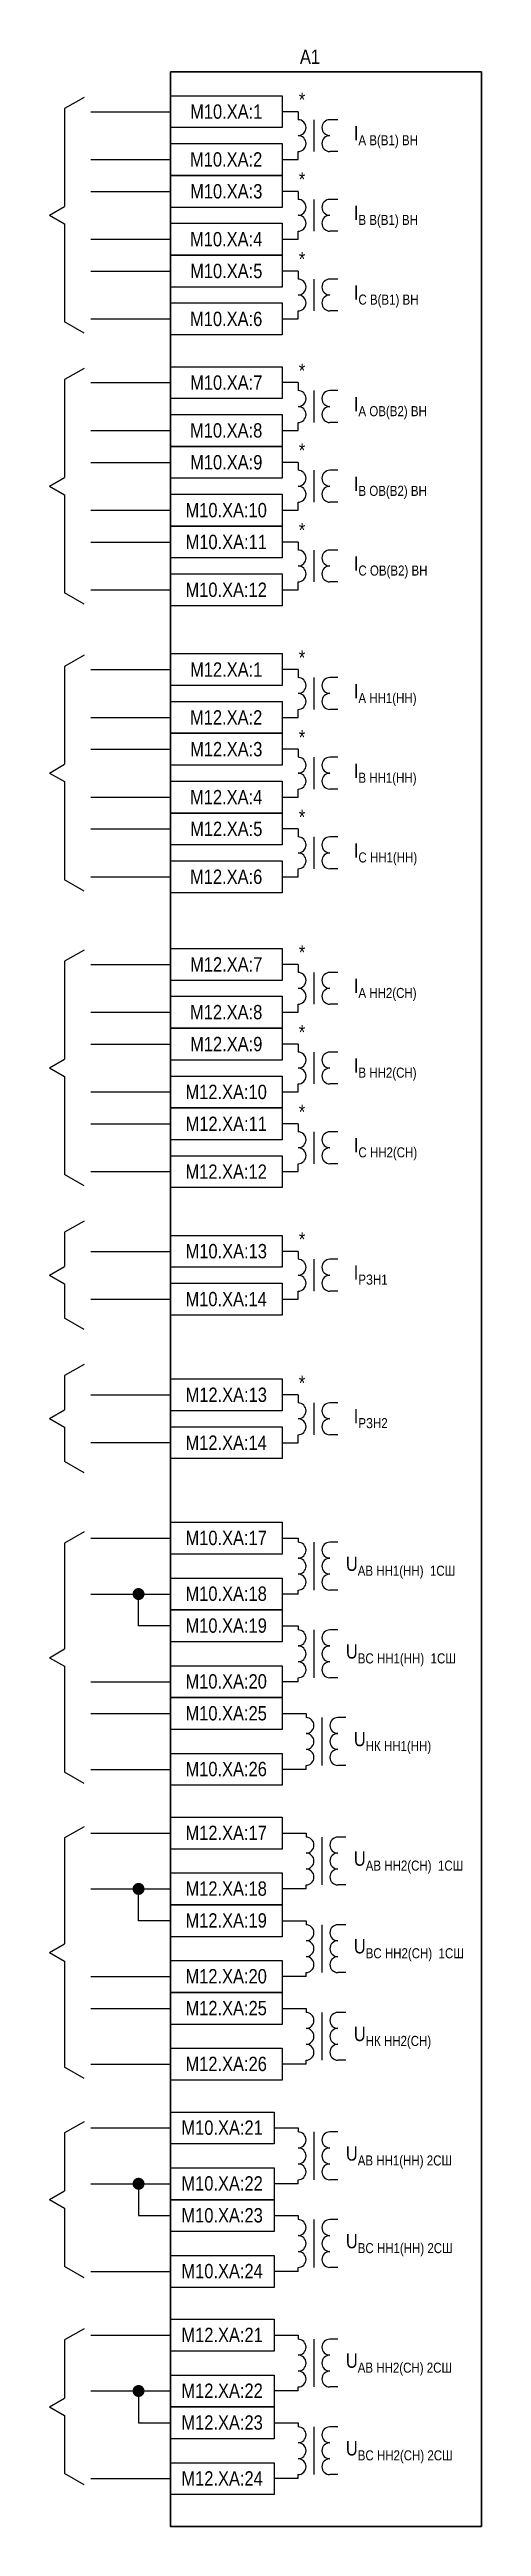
# Model space of a CAD drawing. Header units: millimetres. Extents: x 2410 to 4076, y 2105 to 2893.
# Drawn here: x 4021.8 to 4076, y 2183 to 2493.8 of the extents above; entities that cross this region are included whole.
import ezdxf

# ---------------------------------------------------------------- set-up
doc = ezdxf.new("R2010")
doc.units = ezdxf.units.MM
doc.layers.add('Основная', color=7, linetype='Continuous', lineweight=30)
doc.styles.add('Narrow', font='ARIALN.TTF', dxfattribs={"height": 1.8})

msp = doc.modelspace()

# ---------------------------------------------------------------- texts
at = {"insert": (4054.5, 2492), "char_height": 1.8, "width": 35, "attachment_point": 8, "line_spacing_factor": 0.9, "style": 'Narrow'}
msp.add_mtext('A1', dxfattribs=at)
at = {"char_height": 1.8, "style": 'Narrow'}
for s, insert, width, attachment_point in [('M10.XA:1', (4044, 2486), 14, 5), ('*', (4053.5, 2487.5), 3, 5), ('\\A1;I{\\H0.7x;\\S^ A В(В1) ВН;}', (4060, 2483), 8, 4), ('M10.XA:2', (4043.99, 2480), 14.018, 5), ('*', (4053.5, 2477.5), 3, 5), ('M10.XA:3', (4044, 2476), 14, 5), ('\\A1;I{\\H0.7x;\\S^ B В(В1) ВН;}', (4060, 2473), 8, 4), ('M10.XA:4', (4043.99, 2469.99), 14.018, 5), ('*', (4053.5, 2467.5), 3, 5), ('M10.XA:5', (4044, 2466), 14, 5), ('\\A1;I{\\H0.7x;\\S^ C В(В1) ВН;}', (4060, 2463), 8, 4), ('M10.XA:6', (4043.99, 2459.99), 14.018, 5), ('M10.XA:7', (4044, 2452), 14, 5), ('*', (4053.5, 2453.5), 3, 5), ('\\A1;I{\\H0.7x;\\S^ A ОВ(В2) ВН;}', (4060, 2449), 8, 4), ('M10.XA:8', (4043.99, 2446), 14.018, 5), ('M10.XA:9', (4044, 2442), 14, 5), ('*', (4053.5, 2443.5), 3, 5), ('\\A1;I{\\H0.7x;\\S^ B ОВ(В2) ВН;}', (4060, 2439), 8, 4), ('M10.XA:10', (4043.99, 2435.99), 14.018, 5), ('*', (4053.5, 2433.5), 3, 5), ('M10.XA:11', (4044, 2432), 14, 5), ('\\A1;I{\\H0.7x;\\S^ C ОВ(В2) ВН;}', (4060, 2429), 8, 4), ('M10.XA:12', (4043.99, 2426), 14.018, 5), ('*', (4053.5, 2417.5), 3, 5), ('M12.XA:1', (4044, 2416), 14, 5), ('\\A1;I{\\H0.7x;\\S^ A НН1(НН);}', (4060, 2413), 8, 4), ('M12.XA:2', (4043.99, 2410), 14.018, 5), ('M12.XA:3', (4044, 2406), 14, 5), ('*', (4053.5, 2407.5), 3, 5), ('\\A1;I{\\H0.7x;\\S^ B НН1(НН);}', (4060, 2403), 8, 4), ('M12.XA:4', (4043.99, 2399.99), 14.018, 5), ('M12.XA:5', (4044, 2396), 14, 5), ('*', (4053.5, 2397.5), 3, 5), ('\\A1;I{\\H0.7x;\\S^ C НН1(НН);}', (4060, 2393), 8, 4), ('M12.XA:6', (4043.99, 2389.99), 14.018, 5), ('*', (4053.5, 2380.5), 3, 5), ('M12.XA:7', (4044, 2379), 14, 5), ('\\A1;I{\\H0.7x;\\S^ A НН2(СН);}', (4060, 2376), 8, 4), ('M12.XA:8', (4043.99, 2373), 14.018, 5), ('M12.XA:9', (4044, 2369), 14, 5), ('*', (4053.5, 2370.5), 3, 5), ('\\A1;I{\\H0.7x;\\S^ B НН2(СН);}', (4060, 2366), 8, 4), ('M12.XA:10', (4043.99, 2362.99), 14.018, 5), ('M12.XA:11', (4044, 2359), 14, 5), ('*', (4053.5, 2360.5), 3, 5), ('\\A1;I{\\H0.7x;\\S^ C НН2(СН);}', (4060, 2356), 8, 4), ('M12.XA:12', (4043.99, 2353), 14.018, 5), ('M10.XA:13', (4044, 2343.01), 14, 5), ('*', (4053.5, 2344.5), 3, 5), ('\\A1;I{\\H0.7x;\\S^ РЗН1;}', (4059.99, 2340.03), 8, 4), ('M10.XA:14', (4043.99, 2337), 14.018, 5), ('M12.XA:13', (4044, 2324.99), 14, 5), ('*', (4053.5, 2326.49), 3, 5), ('\\A1;I{\\H0.7x;\\S^ РЗН2;}', (4059.99, 2322.02), 8, 4), ('M12.XA:14', (4043.99, 2318.99), 14.018, 5), ('М10.XA:17', (4043.99, 2307.03), 14.018, 5), ('\\A1;U{\\H0.7x;\\S^ АВ НН1(НН)  1СШ;}', (4059, 2303.5), 12, 4), ('М10.XA:18', (4043.99, 2300.03), 14.018, 5), ('М10.XA:19', (4043.99, 2296.03), 14.018, 5), ('\\A1;U{\\H0.7x;\\S^ ВС НН1(НН)  1СШ;}', (4059, 2292.5), 12, 4), ('М10.XA:20', (4043.99, 2289.03), 14.018, 5), ('М10.XA:25', (4043.99, 2285.03), 14.018, 5), ('\\A1;U{\\H0.7x;\\S^ НК НН1(НН);}', (4060, 2281.5), 8, 4), ('М10.XA:26', (4043.99, 2278.03), 14.018, 5), ('M12.XA:17', (4043.99, 2270.03), 14.018, 5), ('\\A1;U{\\H0.7x;\\S^ АВ НН2(СН)  1СШ;}', (4060, 2266.5), 8, 4), ('M12.XA:18', (4043.99, 2263.03), 14.018, 5), ('M12.XA:19', (4043.99, 2259.03), 14.018, 5), ('\\A1;U{\\H0.7x;\\S^ ВС НН2(СН)  1СШ;}', (4060, 2255.5), 8, 4), ('М12.XA:20', (4043.99, 2252.03), 14.018, 5), ('М12.XA:25', (4043.99, 2248.03), 14.018, 5), ('\\A1;U{\\H0.7x;\\S^ НК НН2(СН);}', (4060, 2244.5), 8, 4), ('М12.XA:26', (4043.99, 2241.03), 14.018, 5), ('М10.XA:21', (4043.48, 2233.03), 13, 5), ('\\A1;U{\\H0.7x;\\S^ АВ НН1(НН) 2СШ;}', (4059, 2229.5), 8, 4), ('М10.XA:22', (4043.48, 2226.03), 13, 5), ('М10.XA:23', (4043.48, 2222.03), 13, 5), ('\\A1;U{\\H0.7x;\\S^ ВС НН1(НН) 2СШ;}', (4059, 2218.5), 8, 4), ('М10.XA:24', (4043.48, 2215.03), 13, 5), ('М12.XA:21', (4043.48, 2207.03), 13, 5), ('\\A1;U{\\H0.7x;\\S^ АВ НН2(СН) 2СШ;}', (4059, 2203.5), 8, 4), ('М12.XA:22', (4043.48, 2200.03), 13, 5), ('М12.XA:23', (4043.48, 2196.03), 13, 5), ('\\A1;U{\\H0.7x;\\S^ ВС НН2(СН) 2СШ;}', (4059, 2192.5), 8, 4), ('М12.XA:24', (4043.48, 2189.03), 13, 5)]:
    msp.add_mtext(s, dxfattribs=dict(at, insert=insert, width=width, attachment_point=attachment_point))

# ---------------------------------------------------------------- blocks, each defined once
blk = doc.blocks.new('POINT')
at = {"const_width": 0.75}
blk.add_lwpolyline([(-0.375, 0, 1), (0.375, 0, 1)], format="xyb", close=True, dxfattribs=at)

# ---------------------------------------------------------------- linework, layer by layer
for p, q in [((4026.16, 2487.79), (4023.71, 2486.4)), ((4023.71, 2486.4), (4023.72, 2474.11)), ((4027, 2486), (4037, 2486)), ((4053, 2486), (4051, 2486)), ((4027, 2480), (4037, 2480)), ((4051, 2480), (4053, 2480)), ((4021.84, 2473.01), (4023.72, 2474.11)), ((4027, 2476), (4037, 2476)), ((4053, 2476), (4051, 2476)), ((4053, 2476), (4053, 2475)), ((4053, 2475.5), (4053, 2475)), ((4055, 2475), (4055, 2471)), ((4055, 2475), (4055, 2471)), ((4058, 2475), (4057, 2475)), ((4058, 2475), (4057, 2475)), ((4021.84, 2473.01), (4023.72, 2471.94)), ((4023.72, 2471.94), (4023.73, 2459.63)), ((4053, 2470), (4053, 2471)), ((4058, 2471), (4057, 2471)), ((4058, 2471), (4057, 2471)), ((4027, 2470), (4037, 2470)), ((4051, 2470), (4053, 2470)), ((4027, 2466), (4037, 2466)), ((4053, 2466), (4051, 2466)), ((4026.16, 2458.21), (4023.73, 2459.63)), ((4027, 2460), (4037, 2460)), ((4051, 2460), (4053, 2460)), ((4026.16, 2453.79), (4023.71, 2452.4)), ((4023.71, 2452.4), (4023.72, 2440.11)), ((4027, 2452), (4037, 2452)), ((4053, 2452), (4051, 2452)), ((4027, 2446), (4037, 2446)), ((4051, 2446), (4053, 2446)), ((4021.84, 2439.01), (4023.72, 2440.11)), ((4027, 2442), (4037, 2442)), ((4053, 2442), (4051, 2442)), ((4021.84, 2439.01), (4023.72, 2437.94)), ((4023.72, 2437.94), (4023.73, 2425.63)), ((4027, 2436), (4037, 2436)), ((4051, 2436), (4053, 2436)), ((4027, 2432), (4037, 2432)), ((4053, 2432), (4051, 2432)), ((4026.16, 2424.21), (4023.73, 2425.63)), ((4027, 2426), (4037, 2426)), ((4051, 2426), (4053, 2426)), ((4026.16, 2417.79), (4023.71, 2416.4)), ((4023.71, 2416.4), (4023.72, 2404.11)), ((4027, 2416), (4037, 2416)), ((4053, 2416), (4051, 2416)), ((4027, 2410), (4037, 2410)), ((4051, 2410), (4053, 2410)), ((4027, 2406), (4037, 2406)), ((4053, 2406), (4051, 2406)), ((4021.84, 2403.01), (4023.72, 2404.11)), ((4021.84, 2403.01), (4023.72, 2401.94)), ((4023.72, 2401.94), (4023.73, 2389.63)), ((4027, 2400), (4037, 2400)), ((4051, 2400), (4053, 2400)), ((4027, 2396), (4037, 2396)), ((4053, 2396), (4051, 2396)), ((4026.16, 2388.21), (4023.73, 2389.63)), ((4027, 2390), (4037, 2390)), ((4051, 2390), (4053, 2390)), ((4026.16, 2380.79), (4023.71, 2379.4)), ((4023.71, 2379.4), (4023.72, 2367.11)), ((4027, 2379), (4037, 2379)), ((4053, 2379), (4051, 2379)), ((4027, 2373), (4037, 2373)), ((4051, 2373), (4053, 2373)), ((4027, 2369), (4037, 2369)), ((4053, 2369), (4051, 2369)), ((4021.84, 2366.01), (4023.72, 2367.11)), ((4021.84, 2366.01), (4023.72, 2364.94)), ((4023.72, 2364.94), (4023.73, 2352.63)), ((4027, 2363), (4037, 2363)), ((4051, 2363), (4053, 2363)), ((4027, 2359), (4037, 2359)), ((4053, 2359), (4051, 2359)), ((4027, 2353), (4037, 2353)), ((4051, 2353), (4053, 2353)), ((4026.16, 2351.21), (4023.73, 2352.63)), ((4026.16, 2346.79), (4023.71, 2345.4)), ((4023.71, 2345.4), (4023.72, 2341.11)), ((4021.84, 2340.01), (4023.72, 2341.11)), ((4027, 2343), (4037, 2343)), ((4053, 2343), (4051, 2343)), ((4021.84, 2340.01), (4023.72, 2338.94)), ((4023.72, 2338.94), (4023.73, 2334.63)), ((4026.16, 2333.21), (4023.73, 2334.63)), ((4027, 2337), (4037, 2337)), ((4051, 2337), (4053, 2337)), ((4026.16, 2328.79), (4023.71, 2327.4)), ((4023.71, 2327.4), (4023.72, 2323.11)), ((4027, 2325), (4037, 2325)), ((4053, 2324.99), (4051, 2324.99)), ((4021.84, 2322.01), (4023.72, 2323.11)), ((4021.84, 2322.01), (4023.72, 2320.94)), ((4023.72, 2320.94), (4023.73, 2316.63)), ((4027, 2319), (4037, 2319)), ((4051, 2318.99), (4053, 2318.99)), ((4026.16, 2315.21), (4023.73, 2316.63)), ((4026.16, 2307.79), (4023.71, 2306.4)), ((4023.71, 2306.4), (4023.72, 2293.11)), ((4027.01, 2307), (4037, 2307)), ((4027.01, 2300), (4037, 2300)), ((4033, 2296), (4033, 2300)), ((4037, 2296), (4033, 2296)), ((4021.84, 2292.01), (4023.72, 2293.11)), ((4021.84, 2292.01), (4023.72, 2290.94)), ((4023.72, 2290.94), (4023.73, 2277.63)), ((4027.01, 2289), (4037, 2289)), ((4027.01, 2285), (4037, 2285)), ((4026.16, 2276.21), (4023.73, 2277.63)), ((4027.01, 2278), (4037, 2278)), ((4026.16, 2270.79), (4023.71, 2269.4)), ((4023.71, 2269.4), (4023.72, 2256.11)), ((4027.01, 2270), (4037, 2270)), ((4027.01, 2263), (4037, 2263)), ((4033, 2259), (4033, 2263)), ((4037, 2259), (4033, 2259)), ((4021.84, 2255.01), (4023.72, 2256.11)), ((4021.84, 2255.01), (4023.72, 2253.94)), ((4023.72, 2253.94), (4023.73, 2240.63)), ((4027.01, 2252), (4037, 2252)), ((4027.01, 2248), (4037, 2248)), ((4027.01, 2241), (4037, 2241)), ((4026.16, 2239.21), (4023.73, 2240.63)), ((4026.16, 2233.79), (4023.71, 2232.4)), ((4023.71, 2232.4), (4023.72, 2225.11)), ((4027.01, 2233), (4037, 2233)), ((4027.01, 2226), (4037, 2226)), ((4033, 2226), (4033, 2222)), ((4021.84, 2224.01), (4023.72, 2225.11)), ((4021.84, 2224.01), (4023.72, 2222.94)), ((4023.72, 2222.94), (4023.73, 2215.63)), ((4033, 2222), (4037, 2222)), ((4026.16, 2214.21), (4023.73, 2215.63)), ((4027.01, 2215), (4037, 2215)), ((4026.16, 2207.79), (4023.71, 2206.4)), ((4027.01, 2207), (4037, 2207)), ((4023.71, 2206.4), (4023.72, 2199.11)), ((4021.84, 2198.01), (4023.72, 2199.11)), ((4021.84, 2198.01), (4023.72, 2196.94)), ((4027.01, 2200), (4037, 2200)), ((4033, 2200), (4033, 2196)), ((4023.72, 2196.94), (4023.73, 2189.63)), ((4033, 2196), (4037, 2196)), ((4026.16, 2188.21), (4023.73, 2189.63)), ((4027.01, 2189), (4037, 2189))]:
    msp.add_line(p, q)
at = {"ltscale": 4}
for p, q in [((4053, 2486), (4053, 2485)), ((4053, 2485.5), (4053, 2485)), ((4055, 2485), (4055, 2481)), ((4055, 2485), (4055, 2481)), ((4058, 2485), (4057, 2485)), ((4058, 2485), (4057, 2485)), ((4053, 2480), (4053, 2481)), ((4058, 2481), (4057, 2481)), ((4058, 2481), (4057, 2481)), ((4053, 2466), (4053, 2465)), ((4053, 2465.5), (4053, 2465)), ((4055, 2465), (4055, 2461)), ((4055, 2465), (4055, 2461)), ((4058, 2465), (4057, 2465)), ((4058, 2465), (4057, 2465)), ((4053, 2460), (4053, 2461)), ((4058, 2461), (4057, 2461)), ((4058, 2461), (4057, 2461)), ((4053, 2452), (4053, 2451)), ((4053, 2451.5), (4053, 2451)), ((4055, 2451), (4055, 2447)), ((4055, 2451), (4055, 2447)), ((4058, 2451), (4057, 2451)), ((4058, 2451), (4057, 2451)), ((4053, 2446), (4053, 2447)), ((4058, 2447), (4057, 2447)), ((4058, 2447), (4057, 2447)), ((4053, 2442), (4053, 2441)), ((4053, 2441.5), (4053, 2441)), ((4055, 2441), (4055, 2437)), ((4055, 2441), (4055, 2437)), ((4058, 2441), (4057, 2441)), ((4058, 2441), (4057, 2441)), ((4053, 2436), (4053, 2437)), ((4058, 2437), (4057, 2437)), ((4058, 2437), (4057, 2437)), ((4053, 2432), (4053, 2431)), ((4053, 2431.5), (4053, 2431)), ((4055, 2431), (4055, 2427)), ((4055, 2431), (4055, 2427)), ((4058, 2431), (4057, 2431)), ((4058, 2431), (4057, 2431)), ((4053, 2426), (4053, 2427)), ((4058, 2427), (4057, 2427)), ((4058, 2427), (4057, 2427)), ((4053, 2416), (4053, 2415)), ((4053, 2415.5), (4053, 2415)), ((4055, 2415), (4055, 2411)), ((4055, 2415), (4055, 2411)), ((4058, 2415), (4057, 2415)), ((4058, 2415), (4057, 2415)), ((4053, 2410), (4053, 2411)), ((4058, 2411), (4057, 2411)), ((4058, 2411), (4057, 2411)), ((4053, 2406), (4053, 2405)), ((4053, 2405.5), (4053, 2405)), ((4055, 2405), (4055, 2401)), ((4055, 2405), (4055, 2401)), ((4058, 2405), (4057, 2405)), ((4058, 2405), (4057, 2405)), ((4053, 2400), (4053, 2401)), ((4058, 2401), (4057, 2401)), ((4058, 2401), (4057, 2401)), ((4053, 2396), (4053, 2395)), ((4053, 2395.5), (4053, 2395)), ((4055, 2395), (4055, 2391)), ((4055, 2395), (4055, 2391)), ((4058, 2395), (4057, 2395)), ((4058, 2395), (4057, 2395)), ((4053, 2390), (4053, 2391)), ((4058, 2391), (4057, 2391)), ((4058, 2391), (4057, 2391)), ((4053, 2379), (4053, 2378)), ((4053, 2378.5), (4053, 2378)), ((4055, 2378), (4055, 2374)), ((4055, 2378), (4055, 2374)), ((4058, 2378), (4057, 2378)), ((4058, 2378), (4057, 2378)), ((4053, 2373), (4053, 2374)), ((4058, 2374), (4057, 2374)), ((4058, 2374), (4057, 2374)), ((4053, 2369), (4053, 2368)), ((4053, 2368.5), (4053, 2368)), ((4055, 2368), (4055, 2364)), ((4055, 2368), (4055, 2364)), ((4058, 2368), (4057, 2368)), ((4058, 2368), (4057, 2368)), ((4053, 2363), (4053, 2364)), ((4058, 2364), (4057, 2364)), ((4058, 2364), (4057, 2364)), ((4053, 2359), (4053, 2358)), ((4053, 2358.5), (4053, 2358)), ((4055, 2358), (4055, 2354)), ((4055, 2358), (4055, 2354)), ((4058, 2358), (4057, 2358)), ((4058, 2358), (4057, 2358)), ((4053, 2353), (4053, 2354)), ((4058, 2354), (4057, 2354)), ((4058, 2354), (4057, 2354)), ((4053, 2343), (4053, 2342)), ((4053, 2342.5), (4053, 2342)), ((4055, 2342), (4055, 2338)), ((4055, 2342), (4055, 2338)), ((4058, 2342), (4057, 2342)), ((4058, 2342), (4057, 2342)), ((4053, 2337), (4053, 2338)), ((4058, 2338), (4057, 2338)), ((4058, 2338), (4057, 2338)), ((4053, 2324.99), (4053, 2323.99)), ((4053, 2324.49), (4053, 2323.99)), ((4055, 2323.99), (4055, 2319.99)), ((4055, 2323.99), (4055, 2319.99)), ((4058, 2323.99), (4057, 2323.99)), ((4058, 2323.99), (4057, 2323.99)), ((4053, 2318.99), (4053, 2319.99)), ((4058, 2319.99), (4057, 2319.99)), ((4058, 2319.99), (4057, 2319.99)), ((4051, 2307), (4053, 2307)), ((4053, 2307), (4053, 2306.5)), ((4053, 2307), (4053, 2306.5)), ((4055, 2306.5), (4055, 2302.5)), ((4058, 2306.5), (4057, 2306.5)), ((4055, 2304.5), (4055, 2300.5)), ((4053, 2300), (4051, 2300)), ((4053, 2300), (4053, 2300.5)), ((4058, 2300.5), (4057, 2300.5)), ((4051, 2296), (4053, 2296)), ((4053, 2296), (4053, 2295.5)), ((4053, 2296), (4053, 2295.5)), ((4055, 2295.5), (4055, 2291.5)), ((4058, 2295.5), (4057, 2295.5)), ((4055, 2293.5), (4055, 2289.5)), ((4053, 2289), (4051, 2289)), ((4053, 2289), (4053, 2289.5)), ((4058, 2289.5), (4057, 2289.5))]:
    msp.add_line(p, q, dxfattribs=at)
at = {"linetype": 'Continuous', "ltscale": 4}
for p, q in [((4051, 2285), (4054, 2285)), ((4054, 2285), (4054, 2284.5)), ((4054, 2285), (4054, 2284.5)), ((4056, 2284.5), (4056, 2280.5)), ((4059, 2284.5), (4058, 2284.5)), ((4056, 2282.5), (4056, 2278.5)), ((4054, 2278), (4054, 2278.5)), ((4059, 2278.5), (4058, 2278.5)), ((4054, 2278), (4051, 2278)), ((4051, 2270), (4054, 2270)), ((4054, 2270), (4054, 2269.5)), ((4054, 2270), (4054, 2269.5)), ((4056, 2269.5), (4056, 2265.5)), ((4059, 2269.5), (4058, 2269.5)), ((4056, 2267.5), (4056, 2263.5)), ((4054, 2263), (4051, 2263)), ((4054, 2263), (4054, 2263.5)), ((4059, 2263.5), (4058, 2263.5)), ((4051, 2259), (4054, 2259)), ((4054, 2259), (4054, 2258.5)), ((4054, 2259), (4054, 2258.5)), ((4056, 2258.5), (4056, 2254.5)), ((4056, 2256.5), (4056, 2252.5)), ((4059, 2258.5), (4058, 2258.5)), ((4054, 2252), (4051, 2252)), ((4054, 2252), (4054, 2252.5)), ((4059, 2252.5), (4058, 2252.5)), ((4051, 2248), (4054, 2248)), ((4054, 2248), (4054, 2247.5)), ((4054, 2248), (4054, 2247.5)), ((4056, 2247.5), (4056, 2243.5)), ((4059, 2247.5), (4058, 2247.5)), ((4056, 2245.5), (4056, 2241.5)), ((4054, 2241), (4051, 2241)), ((4054, 2241), (4054, 2241.5)), ((4059, 2241.5), (4058, 2241.5)), ((4050, 2233), (4053, 2233)), ((4053, 2233), (4053, 2232.5)), ((4053, 2233), (4053, 2232.5)), ((4055, 2232.5), (4055, 2228.5)), ((4058, 2232.5), (4057, 2232.5)), ((4055, 2230.5), (4055, 2226.5)), ((4053, 2226), (4050, 2226)), ((4053, 2226), (4053, 2226.5)), ((4058, 2226.5), (4057, 2226.5)), ((4050, 2222), (4053, 2222)), ((4053, 2222), (4053, 2221.5)), ((4053, 2222), (4053, 2221.5)), ((4055, 2221.5), (4055, 2217.5)), ((4055, 2219.5), (4055, 2215.5)), ((4058, 2221.5), (4057, 2221.5)), ((4053, 2215), (4050, 2215)), ((4053, 2215), (4053, 2215.5)), ((4058, 2215.5), (4057, 2215.5)), ((4050, 2207), (4053, 2207)), ((4053, 2207), (4053, 2206.5)), ((4053, 2207), (4053, 2206.5)), ((4055, 2206.5), (4055, 2202.5)), ((4055, 2204.5), (4055, 2200.5)), ((4058, 2206.5), (4057, 2206.5)), ((4053, 2200), (4053, 2200.5)), ((4058, 2200.5), (4057, 2200.5)), ((4053, 2200), (4050, 2200)), ((4050, 2196), (4053, 2196)), ((4053, 2196), (4053, 2195.5)), ((4053, 2196), (4053, 2195.5)), ((4055, 2195.5), (4055, 2191.5)), ((4058, 2195.5), (4057, 2195.5)), ((4055, 2193.5), (4055, 2189.5)), ((4053, 2189), (4050, 2189)), ((4053, 2189), (4053, 2189.5)), ((4058, 2189.5), (4057, 2189.5))]:
    msp.add_line(p, q, dxfattribs=at)
for points in [[(4037, 2488), (4051, 2488), (4051, 2484), (4037, 2484)], [(4037, 2482), (4051, 2482), (4051, 2478), (4037, 2478)], [(4037, 2478), (4051, 2478), (4051, 2474), (4037, 2474)], [(4037, 2472), (4051, 2472), (4051, 2468), (4037, 2468)], [(4037, 2468), (4051, 2468), (4051, 2464), (4037, 2464)], [(4037, 2462), (4051, 2462), (4051, 2458), (4037, 2458)], [(4037, 2454), (4051, 2454), (4051, 2450), (4037, 2450)], [(4037, 2448), (4051, 2448), (4051, 2444), (4037, 2444)], [(4037, 2444), (4051, 2444), (4051, 2440), (4037, 2440)], [(4037, 2438), (4051, 2438), (4051, 2434), (4037, 2434)], [(4037, 2434), (4051, 2434), (4051, 2430), (4037, 2430)], [(4037, 2428), (4051, 2428), (4051, 2424), (4037, 2424)], [(4037, 2418), (4051, 2418), (4051, 2414), (4037, 2414)], [(4037, 2412), (4051, 2412), (4051, 2408), (4037, 2408)], [(4037, 2408), (4051, 2408), (4051, 2404), (4037, 2404)], [(4037, 2402), (4051, 2402), (4051, 2398), (4037, 2398)], [(4037, 2398), (4051, 2398), (4051, 2394), (4037, 2394)], [(4037, 2392), (4051, 2392), (4051, 2388), (4037, 2388)], [(4037, 2381), (4051, 2381), (4051, 2377), (4037, 2377)], [(4037, 2375), (4051, 2375), (4051, 2371), (4037, 2371)], [(4037, 2371), (4051, 2371), (4051, 2367), (4037, 2367)], [(4037, 2365), (4051, 2365), (4051, 2361), (4037, 2361)], [(4037, 2361), (4051, 2361), (4051, 2357), (4037, 2357)], [(4037, 2355), (4051, 2355), (4051, 2351), (4037, 2351)], [(4037, 2345), (4051, 2345), (4051, 2341), (4037, 2341)], [(4037, 2339), (4051, 2339), (4051, 2335), (4037, 2335)], [(4037, 2326.99), (4051, 2326.99), (4051, 2322.99), (4037, 2322.99)], [(4037, 2320.99), (4051, 2320.99), (4051, 2316.99), (4037, 2316.99)], [(4037, 2309), (4051, 2309), (4051, 2305), (4037, 2305)], [(4037, 2302), (4051, 2302), (4051, 2298), (4037, 2298)], [(4037, 2298), (4051, 2298), (4051, 2294), (4037, 2294)], [(4037, 2291), (4051, 2291), (4051, 2287), (4037, 2287)], [(4037, 2287), (4051, 2287), (4051, 2283), (4037, 2283)], [(4037, 2280), (4051, 2280), (4051, 2276), (4037, 2276)], [(4037, 2272), (4051, 2272), (4051, 2268), (4037, 2268)], [(4037, 2265), (4051, 2265), (4051, 2261), (4037, 2261)], [(4037, 2261), (4051, 2261), (4051, 2257), (4037, 2257)], [(4037, 2254), (4051, 2254), (4051, 2250), (4037, 2250)], [(4037, 2250), (4051, 2250), (4051, 2246), (4037, 2246)], [(4037, 2243), (4051, 2243), (4051, 2239), (4037, 2239)], [(4037, 2235), (4050, 2235), (4050, 2231), (4037, 2231)], [(4037, 2228), (4050, 2228), (4050, 2224), (4037, 2224)], [(4037, 2224), (4050, 2224), (4050, 2220), (4037, 2220)], [(4037, 2217), (4050, 2217), (4050, 2213), (4037, 2213)], [(4037, 2209), (4050, 2209), (4050, 2205), (4037, 2205)], [(4037, 2202), (4050, 2202), (4050, 2198), (4037, 2198)], [(4037, 2198), (4050, 2198), (4050, 2194), (4037, 2194)], [(4037, 2191), (4050, 2191), (4050, 2187), (4037, 2187)]]:
    msp.add_lwpolyline(points, close=True)
at = {"ltscale": 4}
for centre, start, end in [((4053, 2484), 270, 90), ((4053, 2484), 270, 90), ((4057, 2484), 90, 270), ((4057, 2484), 90, 270), ((4053, 2482), 270, 90), ((4053, 2482), 270, 90), ((4057, 2482), 90, 270), ((4057, 2482), 90, 270), ((4053, 2464), 270, 90), ((4053, 2464), 270, 90), ((4057, 2464), 90, 270), ((4057, 2464), 90, 270), ((4053, 2462), 270, 90), ((4053, 2462), 270, 90), ((4057, 2462), 90, 270), ((4057, 2462), 90, 270), ((4053, 2450), 270, 90), ((4053, 2450), 270, 90), ((4057, 2450), 90, 270), ((4057, 2450), 90, 270), ((4053, 2448), 270, 90), ((4053, 2448), 270, 90), ((4057, 2448), 90, 270), ((4057, 2448), 90, 270), ((4053, 2440), 270, 90), ((4053, 2440), 270, 90), ((4057, 2440), 90, 270), ((4057, 2440), 90, 270), ((4053, 2438), 270, 90), ((4053, 2438), 270, 90), ((4057, 2438), 90, 270), ((4057, 2438), 90, 270), ((4053, 2430), 270, 90), ((4053, 2430), 270, 90), ((4057, 2430), 90, 270), ((4057, 2430), 90, 270), ((4053, 2428), 270, 90), ((4053, 2428), 270, 90), ((4057, 2428), 90, 270), ((4057, 2428), 90, 270), ((4053, 2414), 270, 90), ((4053, 2414), 270, 90), ((4057, 2414), 90, 270), ((4057, 2414), 90, 270), ((4053, 2412), 270, 90), ((4053, 2412), 270, 90), ((4057, 2412), 90, 270), ((4057, 2412), 90, 270), ((4053, 2404), 270, 90), ((4053, 2404), 270, 90), ((4053, 2402), 270, 90), ((4053, 2402), 270, 90), ((4057, 2404), 90, 270), ((4057, 2404), 90, 270), ((4057, 2402), 90, 270), ((4057, 2402), 90, 270), ((4053, 2394), 270, 90), ((4053, 2394), 270, 90), ((4057, 2394), 90, 270), ((4057, 2394), 90, 270), ((4053, 2392), 270, 90), ((4053, 2392), 270, 90), ((4057, 2392), 90, 270), ((4057, 2392), 90, 270), ((4053, 2377), 270, 90), ((4053, 2377), 270, 90), ((4057, 2377), 90, 270), ((4057, 2377), 90, 270), ((4053, 2375), 270, 90), ((4053, 2375), 270, 90), ((4057, 2375), 90, 270), ((4057, 2375), 90, 270), ((4053, 2367), 270, 90), ((4053, 2367), 270, 90), ((4053, 2365), 270, 90), ((4053, 2365), 270, 90), ((4057, 2367), 90, 270), ((4057, 2367), 90, 270), ((4057, 2365), 90, 270), ((4057, 2365), 90, 270), ((4053, 2357), 270, 90), ((4053, 2357), 270, 90), ((4053, 2355), 270, 90), ((4053, 2355), 270, 90), ((4057, 2357), 90, 270), ((4057, 2357), 90, 270), ((4057, 2355), 90, 270), ((4057, 2355), 90, 270), ((4053, 2341), 270, 90), ((4053, 2341), 270, 90), ((4057, 2341), 90, 270), ((4057, 2341), 90, 270), ((4053, 2339), 270, 90), ((4053, 2339), 270, 90), ((4057, 2339), 90, 270), ((4057, 2339), 90, 270), ((4053, 2322.99), 270, 90), ((4053, 2322.99), 270, 90), ((4053, 2320.99), 270, 90), ((4053, 2320.99), 270, 90), ((4057, 2322.99), 90, 270), ((4057, 2322.99), 90, 270), ((4057, 2320.99), 90, 270), ((4057, 2320.99), 90, 270), ((4053, 2305.5), 270, 90), ((4057, 2305.5), 90, 270), ((4057, 2305.5), 90, 270), ((4053, 2303.5), 270, 90), ((4057, 2303.5), 90, 270), ((4057, 2303.5), 90, 270), ((4053, 2301.5), 270, 90), ((4057, 2301.5), 90, 270), ((4053, 2294.5), 270, 90), ((4057, 2294.5), 90, 270), ((4057, 2294.5), 90, 270), ((4053, 2292.5), 270, 90), ((4053, 2290.5), 270, 90), ((4057, 2292.5), 90, 270), ((4057, 2292.5), 90, 270), ((4057, 2290.5), 90, 270)]:
    msp.add_arc(centre, 1, start, end, dxfattribs=at)
for centre, start, end in [((4053, 2474), 270, 90), ((4053, 2474), 270, 90), ((4057, 2474), 90, 270), ((4057, 2474), 90, 270), ((4053, 2472), 270, 90), ((4053, 2472), 270, 90), ((4057, 2472), 90, 270), ((4057, 2472), 90, 270)]:
    msp.add_arc(centre, 1, start, end)
at = {"linetype": 'Continuous', "ltscale": 4}
for centre, start, end in [((4054, 2283.5), 270, 90), ((4058, 2283.5), 90, 270), ((4058, 2283.5), 90, 270), ((4054, 2281.5), 270, 90), ((4058, 2281.5), 90, 270), ((4058, 2281.5), 90, 270), ((4054, 2279.5), 270, 90), ((4058, 2279.5), 90, 270), ((4054, 2268.5), 270, 90), ((4058, 2268.5), 90, 270), ((4058, 2268.5), 90, 270), ((4054, 2266.5), 270, 90), ((4058, 2266.5), 90, 270), ((4058, 2266.5), 90, 270), ((4054, 2264.5), 270, 90), ((4058, 2264.5), 90, 270), ((4054, 2257.5), 270, 90), ((4054, 2255.5), 270, 90), ((4058, 2257.5), 90, 270), ((4058, 2257.5), 90, 270), ((4058, 2255.5), 90, 270), ((4058, 2255.5), 90, 270), ((4054, 2253.5), 270, 90), ((4058, 2253.5), 90, 270), ((4054, 2246.5), 270, 90), ((4058, 2246.5), 90, 270), ((4058, 2246.5), 90, 270), ((4054, 2244.5), 270, 90), ((4058, 2244.5), 90, 270), ((4058, 2244.5), 90, 270), ((4054, 2242.5), 270, 90), ((4058, 2242.5), 90, 270), ((4053, 2231.5), 270, 90), ((4057, 2231.5), 90, 270), ((4057, 2231.5), 90, 270), ((4053, 2229.5), 270, 90), ((4053, 2227.5), 270, 90), ((4057, 2229.5), 90, 270), ((4057, 2229.5), 90, 270), ((4057, 2227.5), 90, 270), ((4053, 2220.5), 270, 90), ((4053, 2218.5), 270, 90), ((4057, 2220.5), 90, 270), ((4057, 2220.5), 90, 270), ((4057, 2218.5), 90, 270), ((4057, 2218.5), 90, 270), ((4053, 2216.5), 270, 90), ((4057, 2216.5), 90, 270), ((4053, 2205.5), 270, 90), ((4053, 2203.5), 270, 90), ((4057, 2205.5), 90, 270), ((4057, 2205.5), 90, 270), ((4057, 2203.5), 90, 270), ((4057, 2203.5), 90, 270), ((4053, 2201.5), 270, 90), ((4057, 2201.5), 90, 270), ((4053, 2194.5), 270, 90), ((4057, 2194.5), 90, 270), ((4057, 2194.5), 90, 270), ((4053, 2192.5), 270, 90), ((4053, 2190.5), 270, 90), ((4057, 2192.5), 90, 270), ((4057, 2192.5), 90, 270), ((4057, 2190.5), 90, 270)]:
    msp.add_arc(centre, 1, start, end, dxfattribs=at)
at = {"layer": 'Основная'}
msp.add_lwpolyline([(4037, 2491), (4076, 2491), (4076, 2183), (4037, 2183)], close=True, dxfattribs=at)

# ---------------------------------------------------------------- block references
for p in [(4033, 2300), (4033, 2263), (4033, 2226), (4033, 2200)]:
    msp.add_blockref('POINT', p)

msp.set_redraw_order([(e.dxf.handle, doc.entitydb.next_handle()) for e in msp.query("TEXT MTEXT ATTDEF DIMENSION ARC_DIMENSION")])  # texts and dimensions are drawn at this point

doc.saveas('drawing.dxf')
